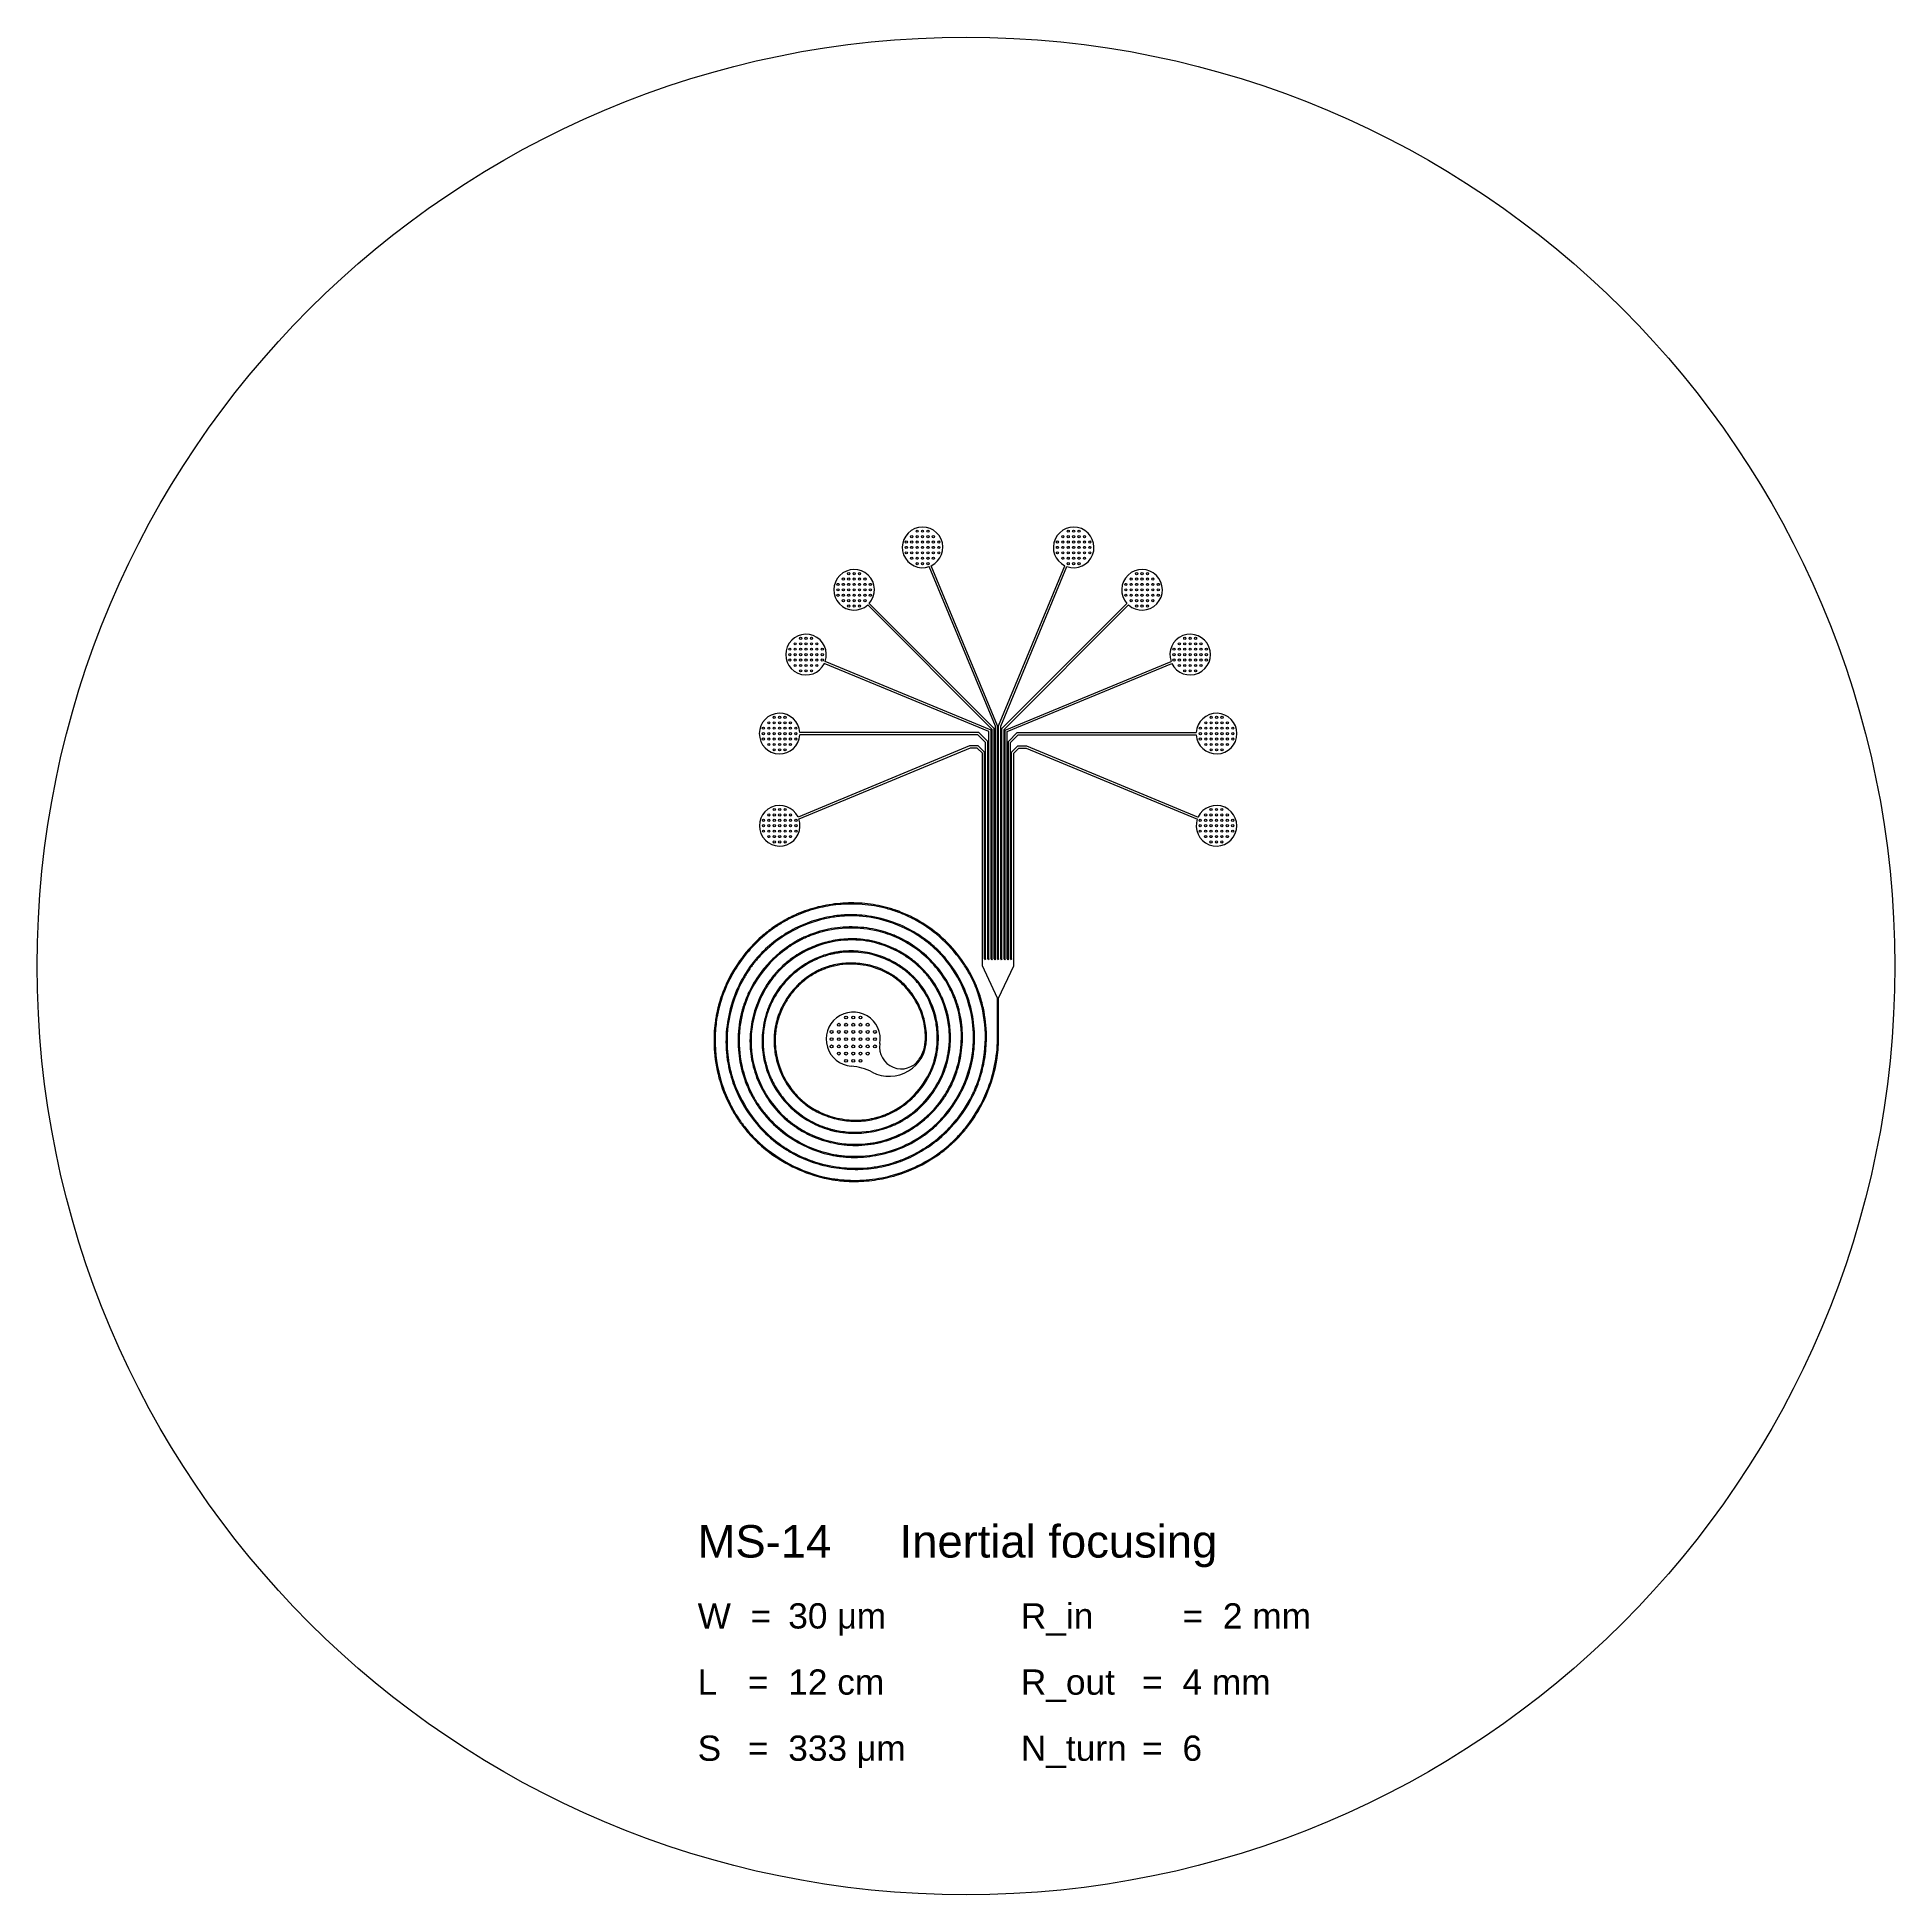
# Model space of a CAD drawing. Header units: millimetres. Extents: x 18289 to 282074, y 113800 to 372198.
# Drawn here: x 18289 to 69789, y 319800 to 371300 of the extents above; entities that cross this region are included whole.
import ezdxf

# ---------------------------------------------------------------- set-up
doc = ezdxf.new("R2010")
doc.units = ezdxf.units.MM
doc.layers.add('Clear', color=140, linetype='Continuous')
doc.layers.add('Opaque', color=30, linetype='Continuous')
doc.styles.get("Standard").update_dxf_attribs({"font": 'arial.ttf'})

msp = doc.modelspace()

# ---------------------------------------------------------------- texts
at = {"layer": 'Clear', "insert": (36599, 330050), "char_height": 280, "attachment_point": 1}
msp.add_mtext_dynamic_manual_height_columns('{\\H3.2143x;MS-14^I^IInertial focusing\\H0.83335x;\\P\\H0.53332x; \\P\\H1.75x;W  =^I 30 \\fSymbol|b0|i0|c2|p18;m\\fArial|b0|i0|c0|p34;m^I^I^I^IR_in ^I^I=^I2 mm\\H1.0714x; \\P\\H0.53332x; \\P\\H1.75x;L^I =^I 12 cm^I^I^I^IR_out ^I=^I4 mm\\H1.0714x;\\P\\H0.53332x; \\P\\H1.7501x;S ^I =^I 333 \\fSymbol|b0|i0|c2|p18;m\\fArial|b0|i0|c0|p34;m^I^I^IN_turn^I=^I6\\H1.0714x;^I}', width=17445.26, gutter_width=12.5, heights=[7318], dxfattribs=at)

# ---------------------------------------------------------------- linework, layer by layer
at = {"layer": 'Clear'}
for p, q in [((44853, 352200), (43021, 356624)), ((44913, 352212), (43076, 356647)), ((44943, 352212), (46780, 356647)), ((45003, 352200), (46836, 356624)), ((44763, 352110), (41314, 355559)), ((44823, 352135), (41356, 355602)), ((45033, 352135), (48500, 355602)), ((45093, 352110), (48543, 355559)), ((44673, 352050), (40111, 353940)), ((44733, 352090), (40134, 353995)), ((45123, 352090), (49723, 353995)), ((45183, 352050), (49746, 353940)), ((44396, 352022), (39433, 352022)), ((44371, 351962), (39433, 351962)), ((44583, 351750), (44371, 351962)), ((44643, 351775), (44396, 352022)), ((44583, 345750), (44583, 351750)), ((44643, 345750), (44643, 351775)), ((44673, 345750), (44673, 352050)), ((44733, 345750), (44733, 352090)), ((44763, 345750), (44763, 352110)), ((44823, 345750), (44823, 352135)), ((44853, 345750), (44853, 352200)), ((44913, 345750), (44913, 352212)), ((44943, 345750), (44943, 352212)), ((45003, 345750), (45003, 352200)), ((45033, 345750), (45033, 352135)), ((45093, 345750), (45093, 352110)), ((45123, 345750), (45123, 352090)), ((45183, 345750), (45183, 352050)), ((45213, 351775), (45461, 352022)), ((45213, 345750), (45213, 351775)), ((45273, 351750), (45486, 351962)), ((45273, 345750), (45273, 351750)), ((45461, 352022), (50424, 352022)), ((45486, 351962), (50424, 351962)), ((44140, 351651), (39382, 349680)), ((44152, 351591), (39405, 349625)), ((44377, 351651), (44140, 351651)), ((44352, 351591), (44152, 351591)), ((44493, 351450), (44352, 351591)), ((44553, 351475), (44377, 351651)), ((44493, 345550), (44493, 351450)), ((44553, 345750), (44553, 351475)), ((45303, 351475), (45480, 351651)), ((45303, 345750), (45303, 351475)), ((45363, 351450), (45505, 351591)), ((45363, 345550), (45363, 351450)), ((45480, 351651), (45717, 351651)), ((45505, 351591), (45705, 351591)), ((45705, 351591), (50452, 349625)), ((45717, 351651), (50475, 349680)), ((44553, 345750), (44568, 345724)), ((44583, 345750), (44568, 345724)), ((44643, 345750), (44658, 345724)), ((44673, 345750), (44658, 345724)), ((44733, 345750), (44748, 345724)), ((44763, 345750), (44748, 345724)), ((44823, 345750), (44838, 345724)), ((44853, 345750), (44838, 345724)), ((44913, 345750), (44928, 345724)), ((44943, 345750), (44928, 345724)), ((45003, 345750), (45018, 345724)), ((45033, 345750), (45018, 345724)), ((45093, 345750), (45108, 345724)), ((45123, 345750), (45108, 345724)), ((45183, 345750), (45198, 345724)), ((45213, 345750), (45198, 345724)), ((45273, 345750), (45288, 345724)), ((45303, 345750), (45288, 345724)), ((44913, 344654), (44493, 345550)), ((44943, 344654), (45363, 345550)), ((44913, 343522), (44913, 344654)), ((44943, 343522), (44943, 344654))]:
    msp.add_line(p, q, dxfattribs=at)
for centre, radius, start, end in [((42834, 357154), 563, 295.5572, 289.4428), ((47023, 357154), 563, 250.5572, 244.4428), ((40938, 355978), 563, 318.0572, 311.9428), ((48919, 355978), 563, 228.0572, 221.9428), ((39604, 354182), 563, 340.5572, 334.4428), ((50253, 354182), 563, 205.5572, 199.4428), ((38871, 351992), 563, 3.0572, 356.9428), ((50986, 351992), 563, 183.0572, 176.9428), ((38874, 349438), 563, 25.5572, 19.4428), ((50982, 349438), 563, 160.5572, 154.4428), ((40913, 343522), 750, 350.4489, 265.6857), ((41913, 343523), 1030, 242.4756, 0.013), ((41913, 343523), 1000, 325.9137, 0.0102), ((42245, 343298), 600, 170.4489, 325.9137), ((40744, 341279), 1500, 62.4756, 85.6857)]:
    msp.add_arc(centre, radius, start, end, dxfattribs=at)
for points, knots in [([(42944, 343523), (42944, 343567), (42944, 343604), (42940, 343721), (42932, 343801), (42897, 344018), (42861, 344154), (42762, 344416), (42699, 344543), (42550, 344782), (42464, 344894), (42269, 345099), (42161, 345192), (42032, 345280), (42021, 345287), (42000, 345301), (41989, 345308), (41956, 345329), (41933, 345342), (41866, 345381), (41819, 345405), (41678, 345472), (41580, 345509), (41339, 345582), (41192, 345610), (40896, 345636), (40746, 345634), (40449, 345599), (40303, 345566), (40125, 345505), (40089, 345491), (40038, 345470), (40022, 345464), (39987, 345448), (39967, 345439), (39929, 345421), (39910, 345412), (39853, 345382), (39816, 345361), (39706, 345296), (39635, 345247), (39449, 345103), (39340, 344998), (39145, 344769), (39058, 344644), (38912, 344379), (38852, 344239), (38797, 344057), (38787, 344020), (38771, 343955), (38764, 343927), (38754, 343874), (38749, 343849), (38742, 343807), (38740, 343790), (38735, 343758), (38733, 343742), (38727, 343693), (38724, 343660), (38718, 343562), (38717, 343496), (38722, 343281), (38741, 343131), (38809, 342837), (38858, 342693), (38983, 342417), (39059, 342285), (39237, 342039), (39338, 341924), (39464, 341811), (39476, 341801), (39500, 341780), (39512, 341770), (39549, 341739), (39574, 341720), (39650, 341662), (39702, 341626), (39886, 341512), (40024, 341445), (40312, 341339), (40461, 341299), (40765, 341251), (40920, 341241), (41229, 341253), (41383, 341275), (41553, 341318), (41573, 341324), (41613, 341335), (41633, 341341), (41672, 341353), (41692, 341360), (41750, 341380), (41789, 341395), (41904, 341442), (41978, 341478), (42191, 341594), (42323, 341686), (42567, 341893), (42679, 342009), (42878, 342262), (42965, 342398), (43056, 342582), (43075, 342622), (43126, 342742), (43156, 342825), (43186, 342926), (43191, 342942), (43200, 342976), (43204, 342993), (43217, 343043), (43224, 343077), (43244, 343180), (43254, 343248), (43278, 343478), (43277, 343639), (43245, 343961), (43213, 344120), (43118, 344430), (43055, 344581), (42900, 344867), (42807, 345003), (42691, 345139), (42680, 345151), (42652, 345183), (42634, 345202), (42598, 345240), (42579, 345259), (42522, 345314), (42483, 345349), (42363, 345451), (42278, 345514), (42046, 345663), (41894, 345740), (41576, 345862), (41410, 345907), (41073, 345963), (40901, 345973), (40686, 345963), (40642, 345960), (40562, 345952), (40526, 345947), (40472, 345939), (40453, 345936), (40414, 345929), (40395, 345925), (40339, 345914), (40301, 345905), (40189, 345876), (40115, 345853), (39883, 345769), (39731, 345695), (39442, 345518), (39306, 345415), (39056, 345184), (38943, 345056), (38744, 344778), (38659, 344629), (38585, 344460), (38580, 344448), (38571, 344425), (38566, 344413), (38552, 344379), (38543, 344355), (38518, 344285), (38502, 344237), (38460, 344093), (38438, 343995), (38392, 343719), (38381, 343539), (38396, 343180), (38422, 343001), (38481, 342774), (38496, 342723), (38532, 342612), (38554, 342552), (38594, 342456), (38610, 342418), (38645, 342345), (38663, 342310), (38700, 342241), (38719, 342206), (38780, 342105), (38824, 342039), (38977, 341830), (39099, 341695), (39369, 341453), (39517, 341345), (39832, 341163), (39999, 341088), (40193, 341026), (40213, 341020), (40259, 341006), (40284, 340999), (40336, 340986), (40361, 340980), (40439, 340962), (40491, 340952), (40649, 340927), (40755, 340917), (41047, 340906), (41234, 340919), (41601, 340983), (41782, 341034), (42003, 341123), (42050, 341143), (42160, 341195), (42223, 341228), (42306, 341276), (42327, 341289), (42366, 341313), (42383, 341324), (42417, 341346), (42434, 341357), (42484, 341392), (42517, 341415), (42614, 341489), (42676, 341541), (42874, 341722), (42998, 341863), (43216, 342168), (43310, 342332), (43461, 342676), (43519, 342857), (43562, 343067), (43567, 343093), (43575, 343137), (43578, 343155), (43583, 343192), (43586, 343210), (43593, 343266), (43597, 343303), (43606, 343414), (43609, 343489), (43609, 343712), (43597, 343862), (43548, 344157), (43511, 344303), (43415, 344588), (43356, 344726), (43214, 344992), (43132, 345119), (43029, 345253), (43018, 345267), (42995, 345295), (42984, 345309), (42949, 345350), (42925, 345377), (42853, 345456), (42802, 345507), (42645, 345654), (42532, 345743), (42293, 345904), (42167, 345975), (41865, 346118), (41685, 346182), (41444, 346240), (41388, 346252), (41269, 346273), (41206, 346282), (41099, 346293), (41056, 346296), (40993, 346300), (40973, 346301), (40933, 346302), (40913, 346302), (40853, 346303), (40813, 346302), (40693, 346298), (40613, 346292), (40375, 346263), (40217, 346229), (39909, 346136), (39759, 346077), (39469, 345933), (39331, 345849), (39154, 345721), (39110, 345686), (39034, 345623), (39003, 345596), (38946, 345544), (38919, 345519), (38870, 345470), (38847, 345447), (38802, 345399), (38780, 345375), (38715, 345300), (38673, 345249), (38554, 345092), (38482, 344981), (38319, 344689), (38239, 344502), (38119, 344115), (38079, 343915), (38057, 343661), (38053, 343609), (38050, 343513), (38050, 343469), (38051, 343385), (38052, 343346), (38056, 343283), (38057, 343259), (38061, 343213), (38063, 343190), (38071, 343120), (38077, 343074), (38099, 342935), (38119, 342843), (38194, 342557), (38266, 342366), (38449, 342002), (38559, 341829), (38813, 341509), (38957, 341362), (39133, 341218), (39150, 341205), (39190, 341173), (39213, 341156), (39260, 341122), (39284, 341105), (39355, 341057), (39404, 341026), (39553, 340937), (39655, 340883), (39951, 340752), (40150, 340687), (40558, 340600), (40767, 340577), (41034, 340577), (41092, 340578), (41266, 340589), (41381, 340602), (41515, 340627), (41534, 340630), (41572, 340638), (41591, 340642), (41648, 340655), (41686, 340664), (41799, 340695), (41873, 340718), (42093, 340796), (42236, 340861), (42511, 341010), (42642, 341096), (42929, 341315), (43079, 341455), (43250, 341652), (43286, 341695), (43389, 341828), (43453, 341921), (43569, 342114), (43622, 342214), (43754, 342506), (43820, 342704), (43911, 343110), (43936, 343318), (43944, 343736), (43927, 343946), (43878, 344204), (43866, 344257), (43843, 344352), (43831, 344395), (43812, 344462), (43804, 344487), (43788, 344535), (43780, 344560), (43754, 344632), (43736, 344680), (43677, 344822), (43633, 344914), (43483, 345194), (43360, 345374), (43081, 345704), (42924, 345855), (42582, 346122), (42397, 346238), (42180, 346342), (42159, 346352), (42117, 346371), (42096, 346380), (42033, 346407), (41990, 346424), (41862, 346471), (41774, 346499), (41477, 346580), (41261, 346614), (40826, 346639), (40607, 346630), (40175, 346566), (39962, 346511), (39705, 346415), (39653, 346394), (39583, 346363), (39564, 346354), (39527, 346337), (39508, 346328), (39453, 346301), (39416, 346282), (39307, 346223), (39236, 346180), (39027, 346045), (38896, 345943), (38649, 345721), (38534, 345600), (38292, 345303), (38172, 345122), (38045, 344878), (38019, 344825), (37947, 344665), (37905, 344556), (37860, 344416), (37851, 344387), (37834, 344329), (37826, 344300), (37804, 344213), (37791, 344155), (37756, 343978), (37740, 343859), (37712, 343513), (37718, 343285), (37776, 342834), (37828, 342611), (37926, 342332), (37951, 342268), (38031, 342080), (38092, 341957), (38175, 341817), (38188, 341795), (38215, 341751), (38229, 341729), (38272, 341665), (38301, 341623), (38393, 341498), (38458, 341418), (38678, 341170), (38848, 341016), (39217, 340744), (39416, 340628), (39834, 340437), (40053, 340364), (40303, 340310), (40326, 340305), (40374, 340296), (40398, 340292), (40469, 340280), (40517, 340273), (40661, 340255), (40758, 340248), (41084, 340239), (41315, 340256), (41768, 340338), (41991, 340401), (42420, 340574), (42625, 340682), (42866, 340845), (42913, 340879), (42980, 340929), (42999, 340944), (43038, 340975), (43058, 340991), (43115, 341039), (43152, 341072), (43263, 341173), (43333, 341244), (43557, 341491), (43696, 341682), (43933, 342087), (44031, 342302), (44180, 342748), (44232, 342980), (44262, 343251), (44265, 343287), (44275, 343427), (44278, 343531), (44271, 343865), (44242, 344095), (44138, 344545), (44064, 344766), (43872, 345188), (43755, 345390), (43584, 345624), (43548, 345670), (43484, 345749), (43455, 345783), (43398, 345848), (43370, 345879), (43326, 345925), (43311, 345940), (43282, 345970), (43267, 345985), (43221, 346029), (43190, 346058), (43096, 346143), (43031, 346197), (42829, 346352), (42687, 346445), (42326, 346646), (42101, 346742), (41634, 346887), (41393, 346935), (41090, 346961), (41031, 346965), (40928, 346969), (40885, 346969), (40809, 346969), (40777, 346969), (40722, 346967), (40698, 346966), (40651, 346963), (40627, 346962), (40556, 346956), (40509, 346951), (40367, 346935), (40273, 346919), (39994, 346862), (39811, 346808), (39455, 346671), (39282, 346589), (38952, 346397), (38794, 346287), (38499, 346044), (38361, 345910), (38218, 345745), (38201, 345725), (38172, 345690), (38160, 345675), (38135, 345644), (38123, 345628), (38087, 345581), (38063, 345549), (37994, 345452), (37950, 345385), (37825, 345182), (37752, 345040), (37587, 344665), (37511, 344426), (37409, 343935), (37383, 343684), (37385, 343372), (37387, 343311), (37394, 343196), (37398, 343142), (37409, 343039), (37415, 342992), (37426, 342917), (37431, 342891), (37440, 342837), (37445, 342811), (37461, 342731), (37473, 342678), (37512, 342521), (37543, 342417), (37662, 342079), (37769, 341852), (38028, 341424), (38180, 341223), (38523, 340856), (38713, 340690), (38948, 340527), (38976, 340508), (39025, 340476), (39046, 340463), (39088, 340437), (39109, 340424), (39172, 340387), (39215, 340363), (39345, 340293), (39434, 340250), (39705, 340133), (39893, 340070), (40276, 339975), (40471, 339942), (40866, 339909), (41064, 339908), (41460, 339938), (41656, 339970), (41883, 340027), (41917, 340036), (42042, 340071), (42133, 340101), (42401, 340201), (42575, 340282), (42908, 340471), (43067, 340579), (43418, 340857), (43603, 341037), (43931, 341431), (44075, 341645), (44207, 341898), (44220, 341923), (44243, 341969), (44253, 341991), (44273, 342035), (44283, 342056), (44312, 342122), (44331, 342166), (44384, 342300), (44415, 342391), (44499, 342667), (44541, 342855), (44595, 343236), (44608, 343429), (44603, 343876), (44574, 344130), (44506, 344444), (44490, 344510), (44436, 344705), (44393, 344834), (44331, 344987), (44320, 345013), (44298, 345065), (44286, 345091), (44250, 345169), (44225, 345220), (44147, 345372), (44090, 345471), (43886, 345787), (43721, 345993), (43352, 346367), (43147, 346536), (42708, 346827), (42473, 346950), (42194, 347059), (42161, 347072), (42103, 347092), (42079, 347101), (42031, 347117), (42007, 347124), (41934, 347147), (41885, 347161), (41738, 347200), (41638, 347222), (41338, 347275), (41134, 347295), (40726, 347301), (40522, 347288), (40117, 347230), (39916, 347185), (39525, 347064), (39334, 346987), (39119, 346879), (39088, 346863), (39026, 346829), (38996, 346812), (38935, 346777), (38905, 346759), (38816, 346704), (38757, 346666), (38585, 346546), (38475, 346459), (38166, 346188), (37982, 345988), (37657, 345554), (37517, 345320), (37335, 344928), (37276, 344777), (37205, 344555), (37185, 344485), (37160, 344387), (37153, 344358), (37141, 344306), (37136, 344282), (37126, 344234), (37121, 344210), (37108, 344138), (37100, 344090), (37079, 343945), (37068, 343848), (37048, 343555), (37050, 343358), (37089, 342889), (37140, 342616), (37298, 342087), (37405, 341831), (37570, 341531), (37603, 341475), (37662, 341379), (37688, 341339), (37732, 341273), (37750, 341247), (37783, 341201), (37798, 341181), (37827, 341141), (37842, 341121), (37888, 341062), (37919, 341023), (38015, 340908), (38082, 340835), (38292, 340621), (38443, 340489), (38826, 340203), (39066, 340059), (39573, 339824), (39838, 339732), (40175, 339656), (40240, 339643), (40352, 339623), (40400, 339616), (40479, 339606), (40509, 339602), (40564, 339596), (40589, 339593), (40638, 339589), (40663, 339587), (40737, 339582), (40787, 339579), (40936, 339575), (41036, 339576), (41333, 339590), (41532, 339615), (42003, 339709), (42274, 339793), (42793, 340016), (43041, 340154), (43326, 340356), (43379, 340396), (43469, 340467), (43507, 340497), (43569, 340551), (43595, 340573), (43640, 340613), (43659, 340631), (43697, 340667), (43716, 340685), (43772, 340740), (43809, 340777), (43917, 340892), (43986, 340971), (44182, 341217), (44301, 341391), (44510, 341756), (44600, 341946), (44774, 342399), (44846, 342665), (44923, 343129), (44941, 343325), (44943, 343522)], [0.00402, 0.00402, 0.00402, 0.00402, 0.058978, 0.058978, 0.176933, 0.176933, 0.382204, 0.382204, 0.587474, 0.587474, 0.792745, 0.792745, 0.998015, 0.998015, 1.016715, 1.016715, 1.035414, 1.035414, 1.072812, 1.072812, 1.147609, 1.147609, 1.297202, 1.297202, 1.508807, 1.508807, 1.720412, 1.720412, 1.932017, 1.932017, 1.985645, 1.985645, 2.00963, 2.00963, 2.039528, 2.039528, 2.069427, 2.069427, 2.129224, 2.129224, 2.248818, 2.248818, 2.458208, 2.458208, 2.667597, 2.667597, 2.876987, 2.876987, 2.929647, 2.929647, 2.968686, 2.968686, 3.004235, 3.004235, 3.02668, 3.02668, 3.049125, 3.049125, 3.094014, 3.094014, 3.183794, 3.183794, 3.388558, 3.388558, 3.593322, 3.593322, 3.798087, 3.798087, 4.002851, 4.002851, 4.024067, 4.024067, 4.045282, 4.045282, 4.087714, 4.087714, 4.172577, 4.172577, 4.376034, 4.376034, 4.579491, 4.579491, 4.782948, 4.782948, 4.986405, 4.986405, 5.013172, 5.013172, 5.040151, 5.040151, 5.067131, 5.067131, 5.12109, 5.12109, 5.229009, 5.229009, 5.436352, 5.436352, 5.643696, 5.643696, 5.851039, 5.851039, 5.907125, 5.907125, 6.019298, 6.019298, 6.041454, 6.041454, 6.063609, 6.063609, 6.107921, 6.107921, 6.196545, 6.196545, 6.401173, 6.401173, 6.6058, 6.6058, 6.810428, 6.810428, 7.015056, 7.015056, 7.034826, 7.034826, 7.067665, 7.067665, 7.100504, 7.100504, 7.166182, 7.166182, 7.297538, 7.297538, 7.508143, 7.508143, 7.718748, 7.718748, 7.929353, 7.929353, 7.983159, 7.983159, 8.02725, 8.02725, 8.050821, 8.050821, 8.074393, 8.074393, 8.121536, 8.121536, 8.215821, 8.215821, 8.421189, 8.421189, 8.626556, 8.626556, 8.831923, 8.831923, 9.037291, 9.037291, 9.052234, 9.052234, 9.067177, 9.067177, 9.097064, 9.097064, 9.156838, 9.156838, 9.276385, 9.276385, 9.489311, 9.489311, 9.702237, 9.702237, 9.765389, 9.765389, 9.840056, 9.840056, 9.888261, 9.888261, 9.934471, 9.934471, 9.980682, 9.980682, 10.073102, 10.073102, 10.284442, 10.284442, 10.495782, 10.495782, 10.707123, 10.707123, 10.730993, 10.730993, 10.761629, 10.761629, 10.792264, 10.792264, 10.853534, 10.853534, 10.976075, 10.976075, 11.189276, 11.189276, 11.402476, 11.402476, 11.460937, 11.460937, 11.541237, 11.541237, 11.569706, 11.569706, 11.592704, 11.592704, 11.615702, 11.615702, 11.661698, 11.661698, 11.75369, 11.75369, 11.964737, 11.964737, 12.175785, 12.175785, 12.386833, 12.386833, 12.415786, 12.415786, 12.436535, 12.436535, 12.457284, 12.457284, 12.498782, 12.498782, 12.581779, 12.581779, 12.747772, 12.747772, 12.913766, 12.913766, 13.079759, 13.079759, 13.245753, 13.245753, 13.265392, 13.265392, 13.285032, 13.285032, 13.324311, 13.324311, 13.40287, 13.40287, 13.559987, 13.559987, 13.717104, 13.717104, 13.923685, 13.923685, 13.985794, 13.985794, 14.054869, 14.054869, 14.101412, 14.101412, 14.122994, 14.122994, 14.144576, 14.144576, 14.18774, 14.18774, 14.274068, 14.274068, 14.446724, 14.446724, 14.61938, 14.61938, 14.792037, 14.792037, 14.852541, 14.852541, 14.896468, 14.896468, 14.935054, 14.935054, 14.969976, 14.969976, 15.004898, 15.004898, 15.074741, 15.074741, 15.214427, 15.214427, 15.427912, 15.427912, 15.641397, 15.641397, 15.695977, 15.695977, 15.74216, 15.74216, 15.783644, 15.783644, 15.808079, 15.808079, 15.832514, 15.832514, 15.881385, 15.881385, 15.979127, 15.979127, 16.190555, 16.190555, 16.401984, 16.401984, 16.613412, 16.613412, 16.636119, 16.636119, 16.665825, 16.665825, 16.695531, 16.695531, 16.754942, 16.754942, 16.873766, 16.873766, 17.086879, 17.086879, 17.299992, 17.299992, 17.359078, 17.359078, 17.477251, 17.477251, 17.496969, 17.496969, 17.516687, 17.516687, 17.556124, 17.556124, 17.634997, 17.634997, 17.792742, 17.792742, 17.950488, 17.950488, 18.15593, 18.15593, 18.212196, 18.212196, 18.324729, 18.324729, 18.437262, 18.437262, 18.644217, 18.644217, 18.851172, 18.851172, 19.058127, 19.058127, 19.11113, 19.11113, 19.154988, 19.154988, 19.180161, 19.180161, 19.205334, 19.205334, 19.255679, 19.255679, 19.356371, 19.356371, 19.567948, 19.567948, 19.779526, 19.779526, 19.991103, 19.991103, 20.013284, 20.013284, 20.035466, 20.035466, 20.079828, 20.079828, 20.168552, 20.168552, 20.378551, 20.378551, 20.58855, 20.58855, 20.798549, 20.798549, 20.851859, 20.851859, 20.871618, 20.871618, 20.891377, 20.891377, 20.930894, 20.930894, 21.00993, 21.00993, 21.168, 21.168, 21.326071, 21.326071, 21.531434, 21.531434, 21.586733, 21.586733, 21.697331, 21.697331, 21.725605, 21.725605, 21.753878, 21.753878, 21.810424, 21.810424, 21.923518, 21.923518, 22.136388, 22.136388, 22.349257, 22.349257, 22.412935, 22.412935, 22.540292, 22.540292, 22.564235, 22.564235, 22.588178, 22.588178, 22.636063, 22.636063, 22.731835, 22.731835, 22.943491, 22.943491, 23.155146, 23.155146, 23.366801, 23.366801, 23.388981, 23.388981, 23.41116, 23.41116, 23.455518, 23.455518, 23.544234, 23.544234, 23.75433, 23.75433, 23.964426, 23.964426, 24.174522, 24.174522, 24.227329, 24.227329, 24.249869, 24.249869, 24.272409, 24.272409, 24.317489, 24.317489, 24.407649, 24.407649, 24.6188, 24.6188, 24.82995, 24.82995, 25.041101, 25.041101, 25.073753, 25.073753, 25.166165, 25.166165, 25.371644, 25.371644, 25.577123, 25.577123, 25.782603, 25.782603, 25.833792, 25.833792, 25.872773, 25.872773, 25.909997, 25.909997, 25.928613, 25.928613, 25.947229, 25.947229, 25.98446, 25.98446, 26.058924, 26.058924, 26.207851, 26.207851, 26.421425, 26.421425, 26.634999, 26.634999, 26.686661, 26.686661, 26.724734, 26.724734, 26.752401, 26.752401, 26.77303, 26.77303, 26.793659, 26.793659, 26.834916, 26.834916, 26.917431, 26.917431, 27.08246, 27.08246, 27.24749, 27.24749, 27.41252, 27.41252, 27.577549, 27.577549, 27.59964, 27.59964, 27.616691, 27.616691, 27.633742, 27.633742, 27.667843, 27.667843, 27.736045, 27.736045, 27.87245, 27.87245, 28.08604, 28.08604, 28.299629, 28.299629, 28.351409, 28.351409, 28.397847, 28.397847, 28.438636, 28.438636, 28.461566, 28.461566, 28.484497, 28.484497, 28.530358, 28.530358, 28.622079, 28.622079, 28.833074, 28.833074, 29.044068, 29.044068, 29.255062, 29.255062, 29.283561, 29.283561, 29.304127, 29.304127, 29.324693, 29.324693, 29.365826, 29.365826, 29.448091, 29.448091, 29.612622, 29.612622, 29.777153, 29.777153, 29.941683, 29.941683, 30.106214, 30.106214, 30.135096, 30.135096, 30.213977, 30.213977, 30.37174, 30.37174, 30.529502, 30.529502, 30.739955, 30.739955, 30.950409, 30.950409, 30.973082, 30.973082, 30.992661, 30.992661, 31.012239, 31.012239, 31.051396, 31.051396, 31.12971, 31.12971, 31.286338, 31.286338, 31.442965, 31.442965, 31.648841, 31.648841, 31.703598, 31.703598, 31.813111, 31.813111, 31.836093, 31.836093, 31.859075, 31.859075, 31.905038, 31.905038, 31.996964, 31.996964, 32.207998, 32.207998, 32.419032, 32.419032, 32.630067, 32.630067, 32.658313, 32.658313, 32.678569, 32.678569, 32.698826, 32.698826, 32.739338, 32.739338, 32.820362, 32.820362, 32.982411, 32.982411, 33.14446, 33.14446, 33.306509, 33.306509, 33.468559, 33.468559, 33.496234, 33.496234, 33.523782, 33.523782, 33.55133, 33.55133, 33.606426, 33.606426, 33.716618, 33.716618, 33.929014, 33.929014, 34.141409, 34.141409, 34.267388, 34.267388, 34.32352, 34.32352, 34.34652, 34.34652, 34.365537, 34.365537, 34.384553, 34.384553, 34.422586, 34.422586, 34.498651, 34.498651, 34.650782, 34.650782, 34.864335, 34.864335, 35.077889, 35.077889, 35.128147, 35.128147, 35.164997, 35.164997, 35.189341, 35.189341, 35.208507, 35.208507, 35.227673, 35.227673, 35.266005, 35.266005, 35.342669, 35.342669, 35.495998, 35.495998, 35.709538, 35.709538, 35.923078, 35.923078, 35.973221, 35.973221, 36.010112, 36.010112, 36.033403, 36.033403, 36.052299, 36.052299, 36.071195, 36.071195, 36.108986, 36.108986, 36.18457, 36.18457, 36.335736, 36.335736, 36.549314, 36.549314, 36.762891, 36.762891, 36.812794, 36.812794, 36.849238, 36.849238, 36.874837, 36.874837, 36.894541, 36.894541, 36.914245, 36.914245, 36.953654, 36.953654, 37.032471, 37.032471, 37.190105, 37.190105, 37.347739, 37.347739, 37.552589, 37.552589, 37.699112, 37.699112, 37.699112, 37.699112]), ([(42913, 343523), (42914, 343562), (42914, 343601), (42910, 343719), (42902, 343798), (42855, 344093), (42784, 344307), (42578, 344702), (42443, 344884), (42250, 345069), (42218, 345098), (42162, 345146), (42138, 345166), (42093, 345200), (42072, 345216), (42037, 345240), (42023, 345250), (41995, 345268), (41981, 345278), (41934, 345307), (41900, 345327), (41798, 345383), (41727, 345417), (41457, 345527), (41245, 345576), (40816, 345612), (40597, 345597), (40343, 345540), (40301, 345529), (40216, 345504), (40174, 345490), (40099, 345463), (40067, 345450), (40020, 345430), (40005, 345424), (39977, 345411), (39962, 345404), (39934, 345390), (39920, 345383), (39878, 345361), (39850, 345346), (39768, 345299), (39715, 345265), (39560, 345155), (39463, 345073), (39285, 344892), (39203, 344793), (39057, 344583), (38993, 344472), (38886, 344239), (38843, 344118), (38799, 343947), (38789, 343901), (38777, 343836), (38774, 343816), (38768, 343777), (38765, 343757), (38760, 343718), (38758, 343698), (38753, 343638), (38750, 343599), (38746, 343480), (38748, 343400), (38770, 343109), (38817, 342900), (38968, 342501), (39072, 342311), (39228, 342104), (39256, 342069), (39333, 341980), (39384, 341927), (39456, 341858), (39475, 341841), (39510, 341811), (39525, 341798), (39555, 341773), (39571, 341760), (39617, 341724), (39649, 341700), (39747, 341633), (39815, 341591), (40045, 341466), (40216, 341399), (40571, 341305), (40755, 341280), (41123, 341272), (41309, 341291), (41517, 341340), (41546, 341347), (41598, 341362), (41623, 341369), (41671, 341385), (41695, 341393), (41768, 341418), (41815, 341437), (41955, 341499), (42046, 341547), (42364, 341742), (42571, 341925), (42913, 342351), (43047, 342594), (43140, 342877), (43147, 342898), (43158, 342935), (43162, 342951), (43171, 342983), (43175, 343000), (43187, 343049), (43194, 343082), (43214, 343181), (43224, 343247), (43245, 343449), (43247, 343584), (43229, 343855), (43208, 343990), (43097, 344451), (42950, 344764), (42723, 345054), (42705, 345075), (42676, 345110), (42664, 345124), (42635, 345157), (42617, 345176), (42581, 345214), (42563, 345232), (42505, 345289), (42464, 345326), (42337, 345433), (42248, 345499), (41967, 345676), (41763, 345768), (41336, 345897), (41114, 345933), (40843, 345938), (40796, 345938), (40681, 345933), (40613, 345928), (40524, 345916), (40503, 345913), (40464, 345907), (40448, 345904), (40414, 345898), (40397, 345895), (40347, 345885), (40314, 345877), (40214, 345852), (40149, 345832), (39954, 345765), (39829, 345709), (39453, 345503), (39221, 345318), (38985, 345051), (38945, 345002), (38829, 344850), (38760, 344743), (38672, 344577), (38646, 344523), (38611, 344445), (38602, 344422), (38584, 344376), (38575, 344353), (38549, 344284), (38534, 344237), (38492, 344095), (38469, 343999), (38409, 343649), (38404, 343389), (38457, 342994), (38487, 342855), (38543, 342675), (38558, 342630), (38587, 342551), (38601, 342516), (38626, 342458), (38636, 342435), (38656, 342391), (38666, 342371), (38686, 342330), (38697, 342310), (38729, 342250), (38752, 342210), (38845, 342057), (38924, 341948), (39191, 341634), (39406, 341451), (39696, 341275), (39749, 341245), (39912, 341162), (40025, 341114), (40171, 341064), (40202, 341054), (40261, 341037), (40289, 341029), (40345, 341014), (40374, 341007), (40472, 340986), (40543, 340973), (40755, 340945), (40899, 340938), (41342, 340952), (41640, 341013), (41971, 341142), (42022, 341164), (42123, 341211), (42173, 341236), (42259, 341284), (42296, 341305), (42355, 341341), (42377, 341356), (42423, 341386), (42445, 341401), (42512, 341448), (42555, 341481), (42682, 341584), (42762, 341659), (43001, 341908), (43143, 342101), (43371, 342519), (43457, 342743), (43521, 343012), (43528, 343050), (43542, 343121), (43547, 343155), (43557, 343224), (43562, 343258), (43572, 343361), (43577, 343430), (43582, 343638), (43574, 343777), (43508, 344277), (43388, 344631), (43155, 345025), (43105, 345101), (43031, 345202), (43008, 345231), (42963, 345287), (42940, 345315), (42892, 345369), (42867, 345396), (42792, 345475), (42740, 345525), (42578, 345670), (42461, 345758), (42091, 345995), (41817, 346114), (41475, 346202), (41420, 346215), (41252, 346247), (41139, 346261), (40999, 346270), (40974, 346271), (40923, 346272), (40898, 346273), (40822, 346273), (40771, 346271), (40619, 346263), (40518, 346252), (40105, 346183), (39801, 346077), (39460, 345889), (39400, 345853), (39223, 345738), (39111, 345652), (38979, 345533), (38951, 345508), (38905, 345463), (38886, 345443), (38847, 345404), (38829, 345384), (38792, 345343), (38773, 345322), (38720, 345259), (38685, 345216), (38586, 345084), (38525, 344991), (38335, 344664), (38232, 344413), (38100, 343891), (38071, 343620), (38083, 343325), (38084, 343302), (38088, 343254), (38090, 343230), (38094, 343183), (38097, 343159), (38105, 343088), (38112, 343040), (38137, 342899), (38158, 342806), (38249, 342483), (38343, 342260), (38583, 341842), (38728, 341648), (38935, 341435), (38974, 341397), (39044, 341332), (39075, 341305), (39128, 341261), (39150, 341243), (39192, 341210), (39213, 341194), (39256, 341162), (39277, 341147), (39347, 341098), (39397, 341065), (39549, 340973), (39654, 340918), (40045, 340741), (40351, 340658), (40739, 340616), (40817, 340610), (41052, 340604), (41208, 340612), (41403, 340638), (41442, 340644), (41507, 340656), (41533, 340661), (41585, 340671), (41611, 340677), (41689, 340696), (41740, 340709), (41893, 340755), (41994, 340791), (42346, 340940), (42586, 341083), (43019, 341430), (43213, 341634), (43409, 341912), (43444, 341965), (43487, 342035), (43497, 342053), (43518, 342088), (43528, 342106), (43558, 342160), (43577, 342196), (43632, 342306), (43665, 342381), (43774, 342655), (43832, 342862), (43889, 343197), (43902, 343322), (43921, 343750), (43890, 344056), (43801, 344391), (43790, 344430), (43766, 344508), (43753, 344546), (43726, 344623), (43711, 344661), (43665, 344774), (43631, 344848), (43521, 345067), (43435, 345207), (43098, 345671), (42791, 345956), (42379, 346205), (42317, 346240), (42213, 346293), (42171, 346313), (42086, 346352), (42043, 346370), (41955, 346405), (41911, 346421), (41778, 346467), (41688, 346493), (41339, 346577), (41073, 346606), (40541, 346597), (40275, 346559), (39962, 346472), (39907, 346455), (39810, 346422), (39769, 346407), (39688, 346375), (39648, 346359), (39584, 346331), (39561, 346320), (39515, 346298), (39492, 346287), (39424, 346252), (39379, 346228), (39246, 346152), (39160, 346097), (38910, 345919), (38754, 345784), (38347, 345354), (38130, 345025), (37954, 344597), (37928, 344527), (37896, 344430), (37887, 344403), (37871, 344350), (37864, 344324), (37839, 344233), (37824, 344168), (37785, 343972), (37767, 343840), (37737, 343406), (37758, 343101), (37883, 342508), (37988, 342220), (38148, 341924), (38163, 341896), (38193, 341844), (38208, 341820), (38238, 341772), (38253, 341748), (38300, 341677), (38332, 341631), (38433, 341495), (38505, 341408), (38766, 341124), (38977, 340946), (39436, 340647), (39685, 340525), (40003, 340419), (40060, 340401), (40161, 340374), (40204, 340363), (40276, 340346), (40304, 340340), (40360, 340329), (40388, 340324), (40444, 340314), (40472, 340310), (40557, 340298), (40614, 340291), (40784, 340276), (40899, 340272), (41327, 340281), (41641, 340332), (42243, 340519), (42531, 340656), (42827, 340855), (42860, 340878), (42917, 340919), (42941, 340937), (42990, 340975), (43013, 340994), (43061, 341033), (43084, 341052), (43153, 341113), (43198, 341154), (43329, 341282), (43412, 341373), (43689, 341713), (43855, 341986), (44104, 342570), (44189, 342880), (44230, 343238), (44234, 343279), (44243, 343388), (44246, 343454), (44247, 343587), (44246, 343654), (44237, 343854), (44222, 343987), (44147, 344432), (44049, 344739), (43773, 345315), (43595, 345584), (43360, 345845), (43340, 345867), (43302, 345907), (43285, 345925), (43249, 345960), (43232, 345977), (43178, 346029), (43141, 346063), (43028, 346161), (42950, 346223), (42707, 346399), (42535, 346502), (41901, 346810), (41398, 346933), (40845, 346940), (40800, 346939), (40727, 346937), (40699, 346936), (40610, 346931), (40549, 346926), (40366, 346905), (40244, 346884), (39809, 346786), (39503, 346671), (38933, 346360), (38669, 346165), (38391, 345891), (38345, 345843), (38269, 345758), (38237, 345721), (38190, 345664), (38174, 345644), (38143, 345605), (38128, 345585), (38083, 345525), (38054, 345484), (37969, 345360), (37916, 345275), (37769, 345012), (37686, 344828), (37490, 344275), (37420, 343889), (37414, 343433), (37415, 343366), (37421, 343234), (37426, 343170), (37437, 343054), (37444, 343003), (37456, 342923), (37460, 342895), (37477, 342802), (37490, 342739), (37534, 342551), (37571, 342427), (37733, 341973), (37902, 341658), (38323, 341089), (38576, 340835), (38906, 340593), (38950, 340562), (39032, 340507), (39069, 340483), (39146, 340437), (39184, 340415), (39301, 340350), (39381, 340309), (39625, 340197), (39793, 340135), (40458, 339943), (40983, 339905), (41612, 339996), (41730, 340019), (41873, 340055), (41899, 340062), (41947, 340075), (41969, 340081), (42011, 340094), (42032, 340100), (42095, 340121), (42137, 340135), (42262, 340180), (42344, 340213), (42587, 340323), (42743, 340407), (43223, 340714), (43520, 340978), (43815, 341340), (43860, 341398), (43989, 341578), (44068, 341703), (44157, 341866), (44174, 341900), (44208, 341966), (44224, 342000), (44255, 342067), (44270, 342101), (44314, 342204), (44341, 342273), (44415, 342483), (44456, 342626), (44562, 343107), (44589, 343453), (44550, 344141), (44482, 344482), (44355, 344843), (44342, 344878), (44318, 344939), (44307, 344966), (44286, 345018), (44274, 345044), (44251, 345095), (44240, 345121), (44203, 345197), (44178, 345248), (44098, 345397), (44040, 345494), (43811, 345841), (43613, 346073), (43168, 346485), (42920, 346665), (42595, 346845), (42535, 346876), (42376, 346953), (42275, 346997), (42145, 347046), (42118, 347055), (42064, 347074), (42036, 347083), (41981, 347101), (41954, 347110), (41871, 347134), (41815, 347149), (41647, 347190), (41533, 347212), (41190, 347262), (40958, 347274), (40529, 347258), (40332, 347236), (40044, 347180), (39951, 347159), (39676, 347084), (39497, 347020), (39255, 346913), (39187, 346881), (39093, 346832), (39066, 346817), (39015, 346789), (38992, 346776), (38947, 346750), (38924, 346736), (38857, 346695), (38813, 346666), (38682, 346578), (38597, 346516), (38351, 346318), (38197, 346172), (37782, 345706), (37555, 345354), (37361, 344907), (37335, 344840), (37260, 344636), (37218, 344498), (37174, 344317), (37166, 344277), (37149, 344197), (37142, 344157), (37121, 344036), (37110, 343955), (37086, 343712), (37080, 343548), (37095, 342969), (37173, 342554), (37344, 342076), (37377, 341993), (37485, 341747), (37568, 341588), (37701, 341373), (37742, 341311), (37804, 341224), (37823, 341197), (37863, 341143), (37883, 341117), (37945, 341038), (37988, 340987), (38120, 340836), (38214, 340741), (38594, 340390), (38915, 340171), (39607, 339833), (39978, 339714), (40401, 339646), (40442, 339641), (40512, 339632), (40542, 339628), (40600, 339622), (40629, 339620), (40687, 339615), (40717, 339613), (40804, 339609), (40863, 339607), (41039, 339605), (41156, 339610), (41507, 339639), (41739, 339680), (42475, 339875), (42959, 340110), (43452, 340490), (43524, 340550), (43618, 340634), (43641, 340656), (43711, 340721), (43756, 340766), (43889, 340905), (43973, 341001), (44285, 341399), (44476, 341730), (44804, 342537), (44907, 343028), (44913, 343522)], [0.000178, 0.000178, 0.000178, 0.000178, 0.05899, 0.05899, 0.176971, 0.176971, 0.506821, 0.506821, 0.836671, 0.836671, 0.900274, 0.900274, 0.945471, 0.945471, 0.983631, 0.983631, 1.008047, 1.008047, 1.032463, 1.032463, 1.089369, 1.089369, 1.203182, 1.203182, 1.514125, 1.514125, 1.825068, 1.825068, 1.887574, 1.887574, 1.951446, 1.951446, 2.001378, 2.001378, 2.023816, 2.023816, 2.046254, 2.046254, 2.068692, 2.068692, 2.113568, 2.113568, 2.203319, 2.203319, 2.382822, 2.382822, 2.562325, 2.562325, 2.741828, 2.741828, 2.921331, 2.921331, 2.986829, 2.986829, 3.014408, 3.014408, 3.041988, 3.041988, 3.069568, 3.069568, 3.124728, 3.124728, 3.235047, 3.235047, 3.527663, 3.527663, 3.820278, 3.820278, 3.881713, 3.881713, 3.981328, 3.981328, 4.016645, 4.016645, 4.04344, 4.04344, 4.070235, 4.070235, 4.123826, 4.123826, 4.231007, 4.231007, 4.477185, 4.477185, 4.723364, 4.723364, 4.969543, 4.969543, 5.008134, 5.008134, 5.041869, 5.041869, 5.075604, 5.075604, 5.143074, 5.143074, 5.278014, 5.278014, 5.634724, 5.634724, 5.991434, 5.991434, 6.019803, 6.019803, 6.041565, 6.041565, 6.063326, 6.063326, 6.106849, 6.106849, 6.193894, 6.193894, 6.367984, 6.367984, 6.542074, 6.542074, 6.974216, 6.974216, 7.008767, 7.008767, 7.031772, 7.031772, 7.064689, 7.064689, 7.097605, 7.097605, 7.167331, 7.167331, 7.306783, 7.306783, 7.585091, 7.585091, 7.863398, 7.863398, 7.921906, 7.921906, 8.006164, 8.006164, 8.033018, 8.033018, 8.054145, 8.054145, 8.075273, 8.075273, 8.117527, 8.117527, 8.202037, 8.202037, 8.371057, 8.371057, 8.728214, 8.728214, 8.805703, 8.805703, 8.960681, 8.960681, 9.033748, 9.033748, 9.063527, 9.063527, 9.093305, 9.093305, 9.152862, 9.152862, 9.271977, 9.271977, 9.58035, 9.58035, 9.749374, 9.749374, 9.80555, 9.80555, 9.850305, 9.850305, 9.88029, 9.88029, 9.907308, 9.907308, 9.934325, 9.934325, 9.98836, 9.98836, 10.147251, 10.147251, 10.475218, 10.475218, 10.546675, 10.546675, 10.689588, 10.689588, 10.727573, 10.727573, 10.761565, 10.761565, 10.795557, 10.795557, 10.878954, 10.878954, 11.045746, 11.045746, 11.392673, 11.392673, 11.455818, 11.455818, 11.520842, 11.520842, 11.569002, 11.569002, 11.600211, 11.600211, 11.631419, 11.631419, 11.693836, 11.693836, 11.81867, 11.81867, 12.08873, 12.08873, 12.35879, 12.35879, 12.401871, 12.401871, 12.440856, 12.440856, 12.479842, 12.479842, 12.557812, 12.557812, 12.713754, 12.713754, 13.123688, 13.123688, 13.223652, 13.223652, 13.263828, 13.263828, 13.304003, 13.304003, 13.344178, 13.344178, 13.424529, 13.424529, 13.585231, 13.585231, 13.909472, 13.909472, 13.971889, 13.971889, 14.096725, 14.096725, 14.124392, 14.124392, 14.15206, 14.15206, 14.207395, 14.207395, 14.318066, 14.318066, 14.662341, 14.662341, 14.73819, 14.73819, 14.889889, 14.889889, 14.92992, 14.92992, 14.959498, 14.959498, 14.989077, 14.989077, 15.018655, 15.018655, 15.077812, 15.077812, 15.196125, 15.196125, 15.482561, 15.482561, 15.768997, 15.768997, 15.794245, 15.794245, 15.819493, 15.819493, 15.844742, 15.844742, 15.895238, 15.895238, 15.996231, 15.996231, 16.248583, 16.248583, 16.500936, 16.500936, 16.557866, 16.557866, 16.600914, 16.600914, 16.629812, 16.629812, 16.657293, 16.657293, 16.684773, 16.684773, 16.746306, 16.746306, 16.86937, 16.86937, 17.191885, 17.191885, 17.272365, 17.272365, 17.433325, 17.433325, 17.473779, 17.473779, 17.501031, 17.501031, 17.528282, 17.528282, 17.582785, 17.582785, 17.691791, 17.691791, 17.973724, 17.973724, 18.255658, 18.255658, 18.318761, 18.318761, 18.339402, 18.339402, 18.360042, 18.360042, 18.401323, 18.401323, 18.483885, 18.483885, 18.698731, 18.698731, 18.824239, 18.824239, 19.128098, 19.128098, 19.168588, 19.168588, 19.209078, 19.209078, 19.249568, 19.249568, 19.330547, 19.330547, 19.492507, 19.492507, 19.897402, 19.897402, 19.966351, 19.966351, 20.012286, 20.012286, 20.058221, 20.058221, 20.104156, 20.104156, 20.196026, 20.196026, 20.454743, 20.454743, 20.713461, 20.713461, 20.769729, 20.769729, 20.811972, 20.811972, 20.854225, 20.854225, 20.878856, 20.878856, 20.903487, 20.903487, 20.952748, 20.952748, 21.051272, 21.051272, 21.248318, 21.248318, 21.619296, 21.619296, 21.69024, 21.69024, 21.716636, 21.716636, 21.743033, 21.743033, 21.806312, 21.806312, 21.932872, 21.932872, 22.219075, 22.219075, 22.505279, 22.505279, 22.535152, 22.535152, 22.561744, 22.561744, 22.588337, 22.588337, 22.641166, 22.641166, 22.746823, 22.746823, 23.002401, 23.002401, 23.257979, 23.257979, 23.313355, 23.313355, 23.355049, 23.355049, 23.381448, 23.381448, 23.407848, 23.407848, 23.434247, 23.434247, 23.487046, 23.487046, 23.592644, 23.592644, 23.882383, 23.882383, 24.172122, 24.172122, 24.20858, 24.20858, 24.236468, 24.236468, 24.264356, 24.264356, 24.292244, 24.292244, 24.34802, 24.34802, 24.459571, 24.459571, 24.747101, 24.747101, 25.034631, 25.034631, 25.072256, 25.072256, 25.132285, 25.132285, 25.192314, 25.192314, 25.312371, 25.312371, 25.597725, 25.597725, 25.883079, 25.883079, 25.909849, 25.909849, 25.932001, 25.932001, 25.954153, 25.954153, 25.998458, 25.998458, 26.087068, 26.087068, 26.264286, 26.264286, 26.710279, 26.710279, 26.749946, 26.749946, 26.774324, 26.774324, 26.82821, 26.82821, 26.935983, 26.935983, 27.218717, 27.218717, 27.501451, 27.501451, 27.55852, 27.55852, 27.600843, 27.600843, 27.622519, 27.622519, 27.644195, 27.644195, 27.687547, 27.687547, 27.774252, 27.774252, 27.94766, 27.94766, 28.28033, 28.28033, 28.338305, 28.338305, 28.393487, 28.393487, 28.43755, 28.43755, 28.462426, 28.462426, 28.517601, 28.517601, 28.627949, 28.627949, 28.928571, 28.928571, 29.229192, 29.229192, 29.274581, 29.274581, 29.312253, 29.312253, 29.349925, 29.349925, 29.42527, 29.42527, 29.575958, 29.575958, 30.007358, 30.007358, 30.107453, 30.107453, 30.130355, 30.130355, 30.148803, 30.148803, 30.167251, 30.167251, 30.204147, 30.204147, 30.277939, 30.277939, 30.425523, 30.425523, 30.750424, 30.750424, 30.81142, 30.81142, 30.933412, 30.933412, 30.964529, 30.964529, 30.995086, 30.995086, 31.025642, 31.025642, 31.086755, 31.086755, 31.20898, 31.20898, 31.49065, 31.49065, 31.772321, 31.772321, 31.802681, 31.802681, 31.825631, 31.825631, 31.848581, 31.848581, 31.871532, 31.871532, 31.917432, 31.917432, 32.009232, 32.009232, 32.254569, 32.254569, 32.499906, 32.499906, 32.554375, 32.554375, 32.642687, 32.642687, 32.665857, 32.665857, 32.689027, 32.689027, 32.712197, 32.712197, 32.758538, 32.758538, 32.851219, 32.851219, 33.036582, 33.036582, 33.194738, 33.194738, 33.270478, 33.270478, 33.421958, 33.421958, 33.481221, 33.481221, 33.506138, 33.506138, 33.527026, 33.527026, 33.547915, 33.547915, 33.589692, 33.589692, 33.673246, 33.673246, 33.840354, 33.840354, 34.16665, 34.16665, 34.223599, 34.223599, 34.337497, 34.337497, 34.369509, 34.369509, 34.40152, 34.40152, 34.465544, 34.465544, 34.593591, 34.593591, 34.919067, 34.919067, 34.988805, 34.988805, 35.12828, 35.12828, 35.185432, 35.185432, 35.211308, 35.211308, 35.237184, 35.237184, 35.288936, 35.288936, 35.392441, 35.392441, 35.689281, 35.689281, 35.98612, 35.98612, 36.018143, 36.018143, 36.040601, 36.040601, 36.063059, 36.063059, 36.085516, 36.085516, 36.130432, 36.130432, 36.220262, 36.220262, 36.399923, 36.399923, 36.801535, 36.801535, 36.872877, 36.872877, 36.896959, 36.896959, 36.945397, 36.945397, 37.042275, 37.042275, 37.328106, 37.328106, 37.699112, 37.699112, 37.699112, 37.699112])]:
    msp.add_open_spline(points, degree=3, knots=knots, dxfattribs=at)
at = {"layer": 'Opaque'}
for centre, radius in [((44039, 345550), 25750), ((42534, 357454), 30), ((42684, 357604), 30), ((42684, 357454), 30), ((42834, 357604), 30), ((42834, 357454), 30), ((42984, 357604), 30), ((42984, 357454), 30), ((43134, 357454), 30), ((46723, 357454), 30), ((46873, 357604), 30), ((46873, 357454), 30), ((47023, 357604), 30), ((47023, 357454), 30), ((47173, 357604), 30), ((47173, 357454), 30), ((47323, 357454), 30), ((42384, 357304), 30), ((42384, 357154), 30), ((42384, 357004), 30), ((42534, 357304), 30), ((42534, 357154), 30), ((42534, 357004), 30), ((42684, 357304), 30), ((42684, 357154), 30), ((42684, 357004), 30), ((42834, 357304), 30), ((42834, 357154), 30), ((42834, 357004), 30), ((42984, 357304), 30), ((42984, 357154), 30), ((42984, 357004), 30), ((43134, 357304), 30), ((43134, 357154), 30), ((43134, 357004), 30), ((43284, 357304), 30), ((43284, 357154), 30), ((43284, 357004), 30), ((46573, 357304), 30), ((46573, 357154), 30), ((46573, 357004), 30), ((46723, 357304), 30), ((46723, 357154), 30), ((46723, 357004), 30), ((46873, 357304), 30), ((46873, 357154), 30), ((46873, 357004), 30), ((47023, 357304), 30), ((47023, 357154), 30), ((47023, 357004), 30), ((47173, 357304), 30), ((47173, 357154), 30), ((47173, 357004), 30), ((47323, 357304), 30), ((47323, 357154), 30), ((47323, 357004), 30), ((47473, 357304), 30), ((47473, 357154), 30), ((47473, 357004), 30), ((40788, 356428), 30), ((40938, 356428), 30), ((41088, 356428), 30), ((42534, 356854), 30), ((42684, 356854), 30), ((42684, 356704), 30), ((42834, 356854), 30), ((42834, 356704), 30), ((42984, 356854), 30), ((42984, 356704), 30), ((43134, 356854), 30), ((46723, 356854), 30), ((46873, 356854), 30), ((46873, 356704), 30), ((47023, 356854), 30), ((47023, 356704), 30), ((47173, 356854), 30), ((47173, 356704), 30), ((47323, 356854), 30), ((48769, 356428), 30), ((48919, 356428), 30), ((49069, 356428), 30), ((40488, 356128), 30), ((40488, 355978), 30), ((40638, 356278), 30), ((40638, 356128), 30), ((40638, 355978), 30), ((40788, 356278), 30), ((40788, 356128), 30), ((40788, 355978), 30), ((40938, 356278), 30), ((40938, 356128), 30), ((40938, 355978), 30), ((41088, 356278), 30), ((41088, 356128), 30), ((41088, 355978), 30), ((41238, 356278), 30), ((41238, 356128), 30), ((41238, 355978), 30), ((41388, 356128), 30), ((41388, 355978), 30), ((48469, 356128), 30), ((48469, 355978), 30), ((48619, 356278), 30), ((48619, 356128), 30), ((48619, 355978), 30), ((48769, 356278), 30), ((48769, 356128), 30), ((48769, 355978), 30), ((48919, 356278), 30), ((48919, 356128), 30), ((48919, 355978), 30), ((49069, 356278), 30), ((49069, 356128), 30), ((49069, 355978), 30), ((49219, 356278), 30), ((49219, 356128), 30), ((49219, 355978), 30), ((49369, 356128), 30), ((49369, 355978), 30), ((40488, 355828), 30), ((40638, 355828), 30), ((40638, 355678), 30), ((40788, 355828), 30), ((40788, 355678), 30), ((40788, 355528), 30), ((40938, 355828), 30), ((40938, 355678), 30), ((40938, 355528), 30), ((41088, 355828), 30), ((41088, 355678), 30), ((41088, 355528), 30), ((41238, 355828), 30), ((41238, 355678), 30), ((41388, 355828), 30), ((48469, 355828), 30), ((48619, 355828), 30), ((48619, 355678), 30), ((48769, 355828), 30), ((48769, 355678), 30), ((48769, 355528), 30), ((48919, 355828), 30), ((48919, 355678), 30), ((48919, 355528), 30), ((49069, 355828), 30), ((49069, 355678), 30), ((49069, 355528), 30), ((49219, 355828), 30), ((49219, 355678), 30), ((49369, 355828), 30), ((39154, 354332), 30), ((39304, 354482), 30), ((39304, 354332), 30), ((39454, 354632), 30), ((39454, 354482), 30), ((39454, 354332), 30), ((39604, 354632), 30), ((39604, 354482), 30), ((39604, 354332), 30), ((39754, 354632), 30), ((39754, 354482), 30), ((39754, 354332), 30), ((39904, 354482), 30), ((39904, 354332), 30), ((40054, 354332), 30), ((49803, 354332), 30), ((49953, 354482), 30), ((49953, 354332), 30), ((50103, 354632), 30), ((50103, 354482), 30), ((50103, 354332), 30), ((50253, 354632), 30), ((50253, 354482), 30), ((50253, 354332), 30), ((50403, 354632), 30), ((50403, 354482), 30), ((50403, 354332), 30), ((50553, 354482), 30), ((50553, 354332), 30), ((50703, 354332), 30), ((39154, 354182), 30), ((39154, 354032), 30), ((39304, 354182), 30), ((39304, 354032), 30), ((39304, 353882), 30), ((39454, 354182), 30), ((39454, 354032), 30), ((39454, 353882), 30), ((39604, 354182), 30), ((39604, 354032), 30), ((39604, 353882), 30), ((39754, 354182), 30), ((39754, 354032), 30), ((39754, 353882), 30), ((39904, 354182), 30), ((39904, 354032), 30), ((39904, 353882), 30), ((40054, 354182), 30), ((40054, 354032), 30), ((49803, 354182), 30), ((49803, 354032), 30), ((49953, 354182), 30), ((49953, 354032), 30), ((49953, 353882), 30), ((50103, 354182), 30), ((50103, 354032), 30), ((50103, 353882), 30), ((50253, 354182), 30), ((50253, 354032), 30), ((50253, 353882), 30), ((50403, 354182), 30), ((50403, 354032), 30), ((50403, 353882), 30), ((50553, 354182), 30), ((50553, 354032), 30), ((50553, 353882), 30), ((50703, 354182), 30), ((50703, 354032), 30), ((39454, 353732), 30), ((39604, 353732), 30), ((39754, 353732), 30), ((50103, 353732), 30), ((50253, 353732), 30), ((50403, 353732), 30), ((38571, 352292), 30), ((38721, 352442), 30), ((38721, 352292), 30), ((38871, 352442), 30), ((38871, 352292), 30), ((39021, 352442), 30), ((39021, 352292), 30), ((39171, 352292), 30), ((50686, 352292), 30), ((50836, 352442), 30), ((50836, 352292), 30), ((50986, 352442), 30), ((50986, 352292), 30), ((51136, 352442), 30), ((51136, 352292), 30), ((51286, 352292), 30), ((38421, 352142), 30), ((38421, 351992), 30), ((38421, 351842), 30), ((38571, 352142), 30), ((38571, 351992), 30), ((38571, 351842), 30), ((38721, 352142), 30), ((38721, 351992), 30), ((38721, 351842), 30), ((38871, 352142), 30), ((38871, 351992), 30), ((38871, 351842), 30), ((39021, 352142), 30), ((39021, 351992), 30), ((39021, 351842), 30), ((39171, 352142), 30), ((39171, 351992), 30), ((39171, 351842), 30), ((39321, 352142), 30), ((39321, 351992), 30), ((39321, 351842), 30), ((50536, 352142), 30), ((50536, 351992), 30), ((50536, 351842), 30), ((50686, 352142), 30), ((50686, 351992), 30), ((50686, 351842), 30), ((50836, 352142), 30), ((50836, 351992), 30), ((50836, 351842), 30), ((50986, 352142), 30), ((50986, 351992), 30), ((50986, 351842), 30), ((51136, 352142), 30), ((51136, 351992), 30), ((51136, 351842), 30), ((51286, 352142), 30), ((51286, 351992), 30), ((51286, 351842), 30), ((51436, 352142), 30), ((51436, 351992), 30), ((51436, 351842), 30), ((38571, 351692), 30), ((38721, 351692), 30), ((38721, 351542), 30), ((38871, 351692), 30), ((38871, 351542), 30), ((39021, 351692), 30), ((39021, 351542), 30), ((39171, 351692), 30), ((50686, 351692), 30), ((50836, 351692), 30), ((50836, 351542), 30), ((50986, 351692), 30), ((50986, 351542), 30), ((51136, 351692), 30), ((51136, 351542), 30), ((51286, 351692), 30), ((38574, 349738), 30), ((38724, 349888), 30), ((38724, 349738), 30), ((38874, 349888), 30), ((38874, 349738), 30), ((39024, 349888), 30), ((39024, 349738), 30), ((39174, 349738), 30), ((50682, 349738), 30), ((50832, 349888), 30), ((50832, 349738), 30), ((50982, 349888), 30), ((50982, 349738), 30), ((51132, 349888), 30), ((51132, 349738), 30), ((51282, 349738), 30), ((38424, 349588), 30), ((38424, 349438), 30), ((38424, 349288), 30), ((38574, 349588), 30), ((38574, 349438), 30), ((38574, 349288), 30), ((38724, 349588), 30), ((38724, 349438), 30), ((38724, 349288), 30), ((38874, 349588), 30), ((38874, 349438), 30), ((38874, 349288), 30), ((39024, 349588), 30), ((39024, 349438), 30), ((39024, 349288), 30), ((39174, 349588), 30), ((39174, 349438), 30), ((39174, 349288), 30), ((39324, 349588), 30), ((39324, 349438), 30), ((39324, 349288), 30), ((50532, 349588), 30), ((50532, 349438), 30), ((50532, 349288), 30), ((50682, 349588), 30), ((50682, 349438), 30), ((50682, 349288), 30), ((50832, 349588), 30), ((50832, 349438), 30), ((50832, 349288), 30), ((50982, 349588), 30), ((50982, 349438), 30), ((50982, 349288), 30), ((51132, 349588), 30), ((51132, 349438), 30), ((51132, 349288), 30), ((51282, 349588), 30), ((51282, 349438), 30), ((51282, 349288), 30), ((51432, 349588), 30), ((51432, 349438), 30), ((51432, 349288), 30), ((38574, 349138), 30), ((38724, 349138), 30), ((38724, 348988), 30), ((38874, 349138), 30), ((38874, 348988), 30), ((39024, 349138), 30), ((39024, 348988), 30), ((39174, 349138), 30), ((50682, 349138), 30), ((50832, 349138), 30), ((50832, 348988), 30), ((50982, 349138), 30), ((50982, 348988), 30), ((51132, 349138), 30), ((51132, 348988), 30), ((51282, 349138), 30), ((40713, 344122), 40), ((40913, 344122), 40), ((41113, 344122), 40), ((40313, 343722), 40), ((40313, 343522), 40), ((40513, 343922), 40), ((40513, 343722), 40), ((40513, 343522), 40), ((40713, 343922), 40), ((40713, 343722), 40), ((40713, 343522), 40), ((40913, 343922), 40), ((40913, 343722), 40), ((40913, 343522), 40), ((41113, 343922), 40), ((41113, 343722), 40), ((41113, 343522), 40), ((41313, 343922), 40), ((41313, 343722), 40), ((41313, 343522), 40), ((41513, 343722), 40), ((41513, 343522), 40), ((40313, 343322), 40), ((40513, 343322), 40), ((40513, 343122), 40), ((40713, 343322), 40), ((40713, 343122), 40), ((40913, 343322), 40), ((40913, 343122), 40), ((41113, 343322), 40), ((41113, 343122), 40), ((41313, 343322), 40), ((41313, 343122), 40), ((41513, 343322), 40), ((40713, 342922), 40), ((40913, 342922), 40), ((41113, 342922), 40)]:
    msp.add_circle(centre, radius, dxfattribs=at)

msp.set_redraw_order([(e.dxf.handle, doc.entitydb.next_handle()) for e in msp.query("TEXT MTEXT ATTDEF DIMENSION ARC_DIMENSION")])  # texts and dimensions are drawn at this point

doc.saveas('drawing.dxf')
